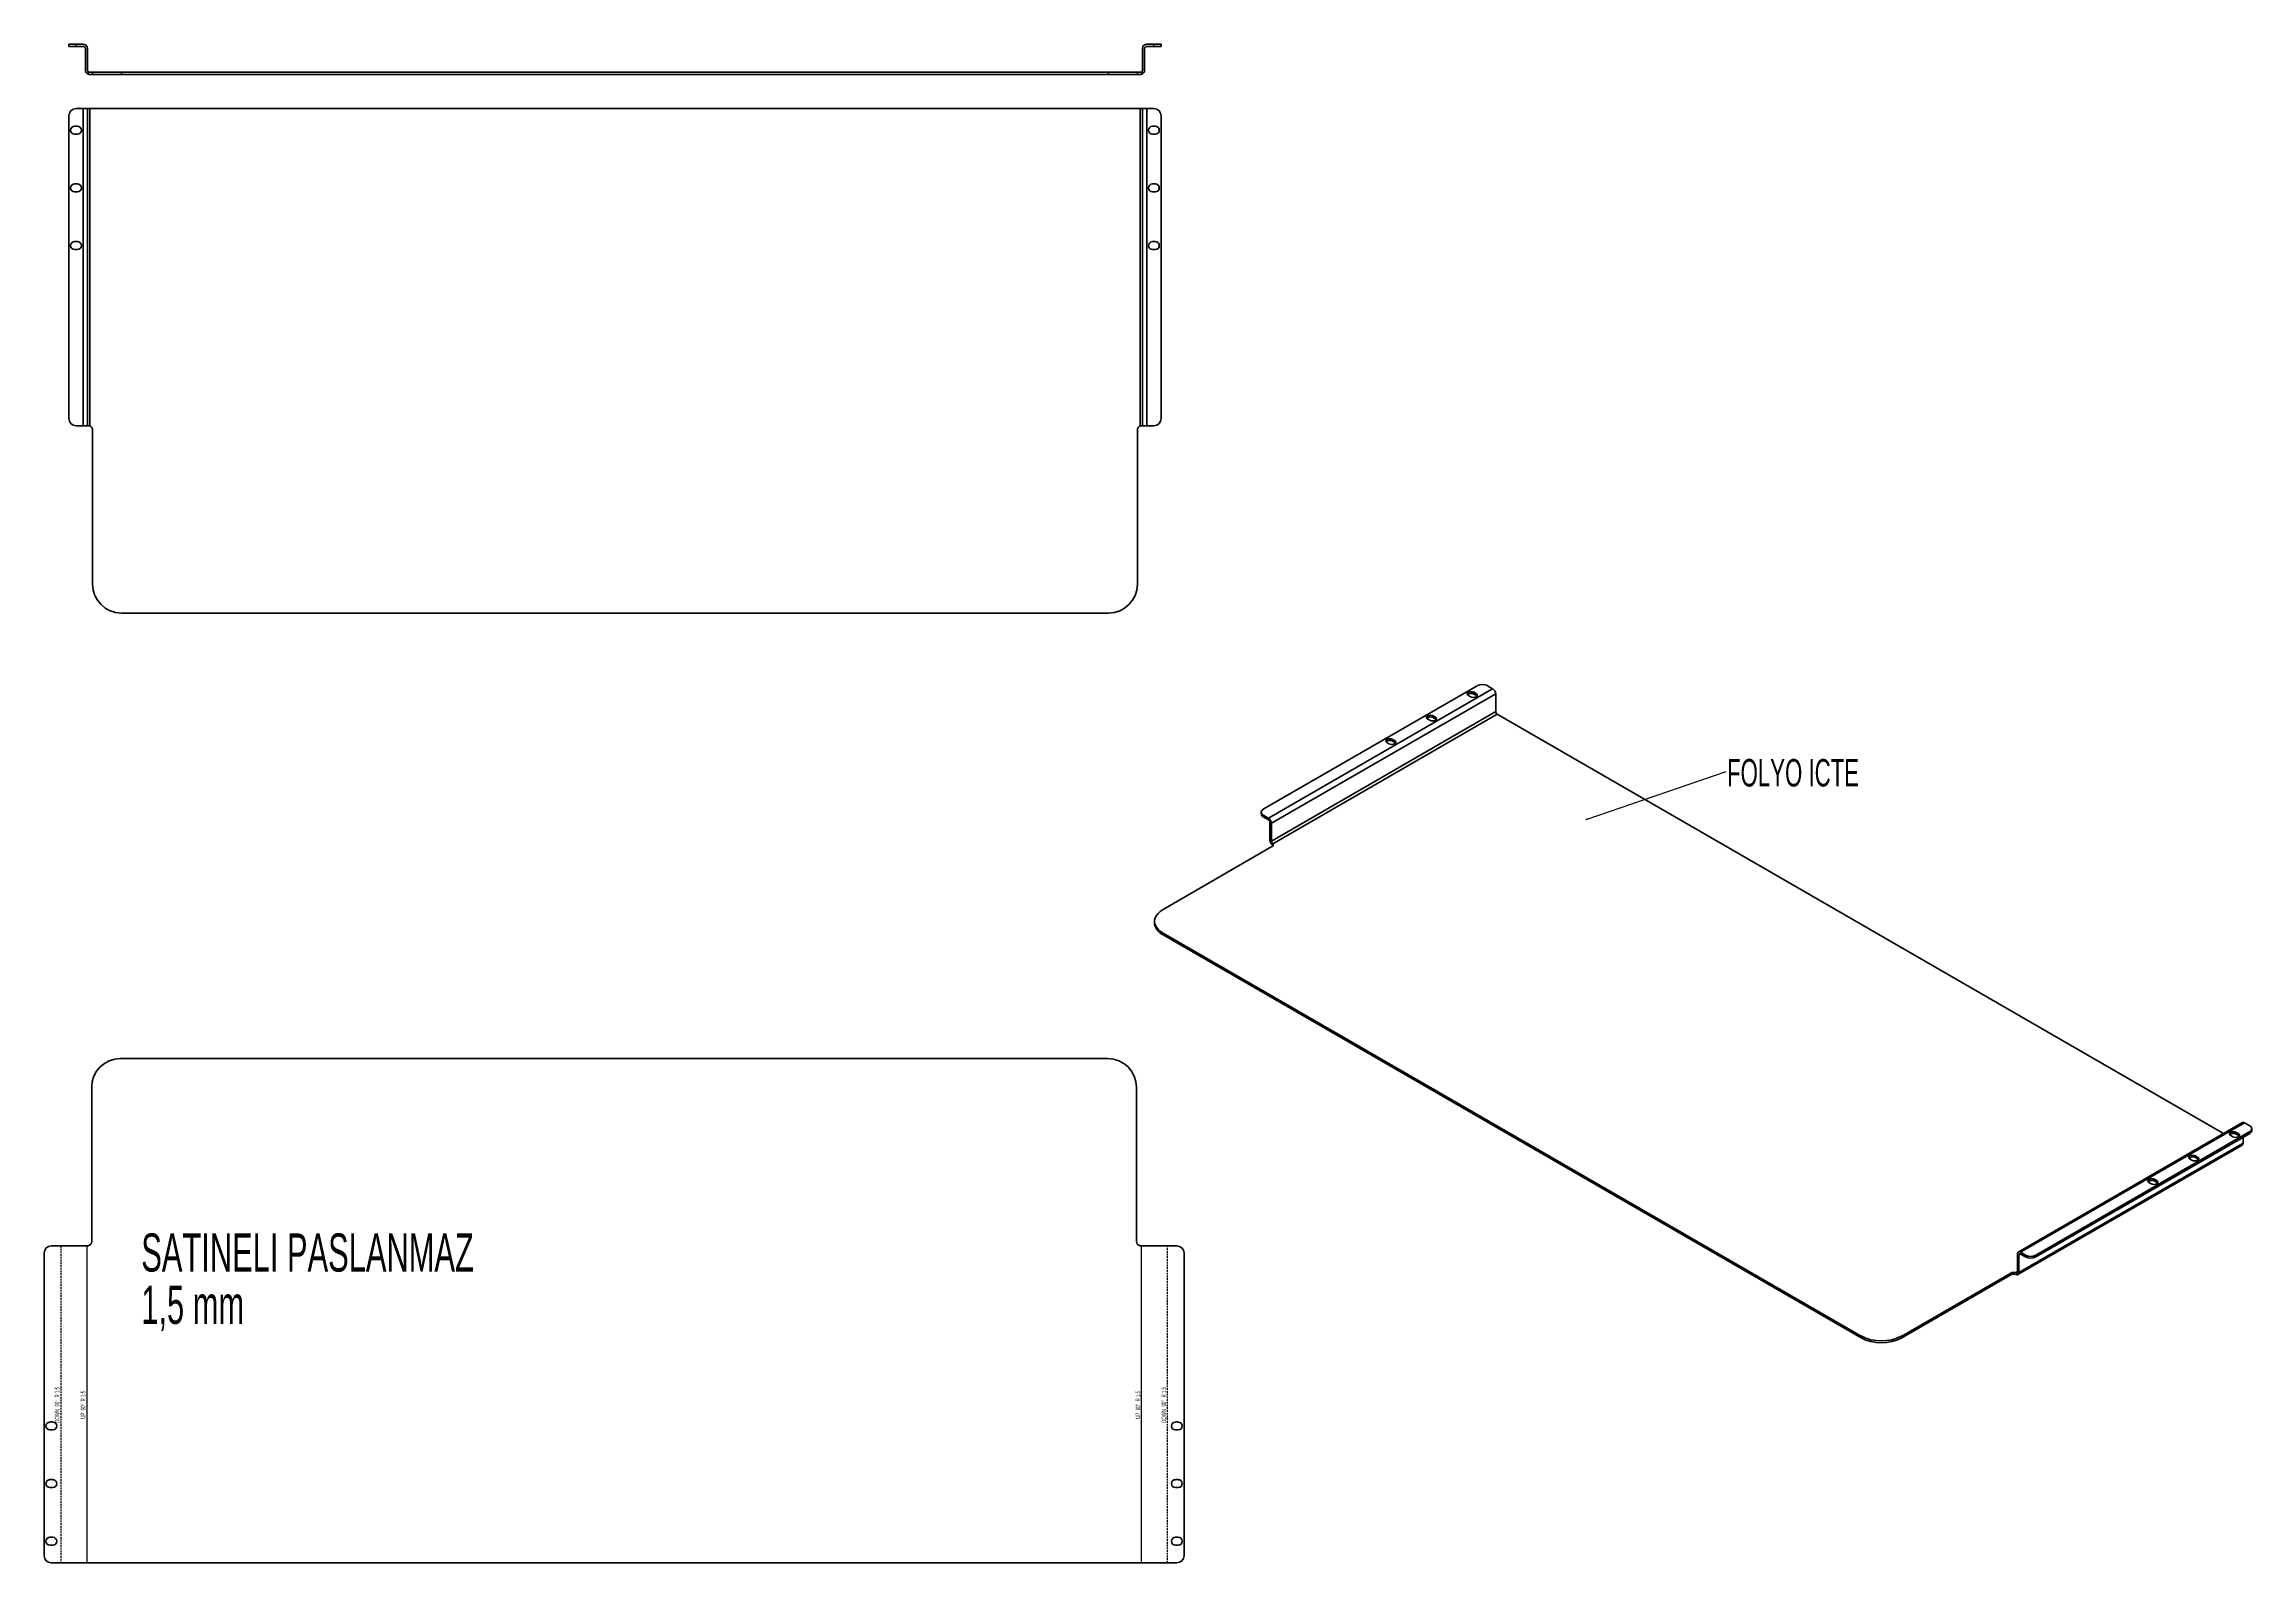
# Model space of a CAD drawing. Header units: millimetres. Extents: x -276 to 1256, y -410 to 644.
import ezdxf

# ---------------------------------------------------------------- set-up
doc = ezdxf.new("R2010")
doc.units = ezdxf.units.MM
doc.linetypes.add('HIDDEN', pattern=[1.905, 1.27, -0.635])
doc.styles.add('SLDTEXTSTYLE0', font='TXT', dxfattribs={"width": 0.605})
doc.styles.add('SLDTEXTSTYLE1', font='TXT', dxfattribs={"width": 0.572187})
doc.styles.add('SLDTEXTSTYLE2', font='TXT', dxfattribs={"width": 0.5675})
doc.dimstyles.new('SLDDIMSTYLE0', dxfattribs={"dimtxt": 0.18, "dimasz": 1.016, "dimexe": 0, "dimexo": 0.0625, "dimgap": 0, "dimtad": 0, "dimtih": 1, "dimtoh": 1, "dimdec": 0, "dimrnd": 1e-09, "dimzin": 0, "dimdsep": 46, "dimtxsty": 'Standard', "dimblk1": 'DOT', "dimblk2": 'DOT', "dimsah": 1, "dimcen": 0.09, "dimadec": 0, "dimazin": 0, "dimtfac": 1.016, "dimtdec": 0, "dimtofl": 0, "dimtmove": 0, "dimatfit": 3, "dimldrblk": 'DOT', "dimfxl": 1, "dimfrac": 2, "dimtolj": 1, "dimtzin": 0, "dimarcsym": 0})

# ---------------------------------------------------------------- blocks, each defined once
blk = doc.blocks.new('SW_NOTE_0')
at = {"color": 0, "linetype": 'Continuous', "lineweight": 0, "insert": (0.6, 8.7), "char_height": 19.05, "attachment_point": 1, "style": 'SLDTEXTSTYLE0'}
blk.add_mtext('FOLYO ICTE', dxfattribs=at)
blk = doc.blocks.new('_Dot')
at = {"color": 0, "linetype": 'ByBlock', "lineweight": -2}
blk.add_line((-0.5, 0), (-1, 0), dxfattribs=at)
at = {"color": 0, "linetype": 'ByBlock', "const_width": 0.5}
blk.add_lwpolyline([(-0.25, 0, 1), (0.25, 0, 1)], format="xyb", close=True, dxfattribs=at)

msp = doc.modelspace()

# ---------------------------------------------------------------- linework, layer by layer
at = {"color": 7, "linetype": 'Continuous', "lineweight": 35}
for p, q in [((-258.7, 642.2), (-258.7, 643.7)), ((-258.7, 643.7), (-253.7, 643.7)), ((-253.7, 643.7), (-253.7, 642.2)), ((-248.7, 643.7), (-253.7, 643.7)), ((494.3, 643.7), (489.3, 643.7)), ((494.3, 642.2), (494.3, 643.7)), ((494.3, 643.7), (499.3, 643.7)), ((499.3, 643.7), (499.3, 642.2)), ((-253.7, 642.2), (-258.7, 642.2)), ((-248.7, 642.2), (-253.7, 642.2)), ((-247.2, 625.7), (-247.2, 640.7)), ((-245.7, 625.7), (-245.7, 640.7)), ((486.3, 625.7), (486.3, 640.7)), ((487.8, 625.7), (487.8, 640.7)), ((489.3, 642.2), (494.3, 642.2)), ((499.3, 642.2), (494.3, 642.2)), ((-245.2, 622.9), (-245.2, 624.6)), ((-242.2, 624.2), (-244.2, 624.2)), ((-242.2, 622.7), (-244.2, 622.7)), ((-242.2, 622.7), (-242.2, 624.2)), ((-242.2, 624.2), (-222.2, 624.2)), ((-222.2, 622.7), (-242.2, 622.7)), ((-222.2, 624.2), (-222.2, 622.7)), ((-222.2, 624.2), (462.8, 624.2)), ((-222.2, 622.7), (462.8, 622.7)), ((462.8, 622.7), (462.8, 624.2)), ((462.8, 624.2), (482.8, 624.2)), ((482.8, 622.7), (462.8, 622.7)), ((482.8, 624.2), (482.8, 622.7)), ((484.8, 624.2), (482.8, 624.2)), ((484.8, 622.7), (482.8, 622.7)), ((485.8, 622.9), (485.8, 624.6)), ((-253.7, 599), (-248.7, 599)), ((-248.7, 379), (-248.7, 599)), ((-248.7, 599), (-245.7, 599)), ((-245.7, 599), (-245.7, 379)), ((-244.2, 599), (-245.7, 599)), ((-244.2, 378.8), (-244.2, 599)), ((484.8, 599), (-244.2, 599)), ((486.3, 599), (484.8, 599)), ((484.8, 599), (484.8, 378.8)), ((486.3, 379), (486.3, 599)), ((486.3, 599), (489.3, 599)), ((489.3, 379), (489.3, 599)), ((489.3, 599), (494.3, 599)), ((-258.7, 384), (-258.7, 594)), ((-252.7, 586.8), (-254.7, 586.8)), ((495.3, 586.8), (493.3, 586.8)), ((499.3, 594), (499.3, 384)), ((-254.7, 581.3), (-252.7, 581.3)), ((493.3, 581.3), (495.3, 581.3)), ((-252.7, 546.8), (-254.7, 546.8)), ((-254.7, 541.3), (-252.7, 541.3)), ((495.3, 546.8), (493.3, 546.8)), ((493.3, 541.3), (495.3, 541.3)), ((-252.7, 506.8), (-254.7, 506.8)), ((495.3, 506.8), (493.3, 506.8)), ((-254.7, 501.3), (-252.7, 501.3)), ((493.3, 501.3), (495.3, 501.3)), ((-248.7, 379), (-253.7, 379)), ((-245.7, 379), (-248.7, 379)), ((-245.7, 379), (-245.2, 379)), ((-242.2, 269), (-242.2, 376)), ((482.8, 376), (482.8, 269)), ((485.8, 379), (486.3, 379)), ((489.3, 379), (486.3, 379)), ((494.3, 379), (489.3, 379)), ((-222.2, 249), (462.8, 249)), ((570.2, 112.9), (718.7, 198.6)), ((573.8, 106.7), (729.3, 196.5)), ((731.5, 192.9), (575.9, 103.1)), ((712.5, 191.7), (714, 190.9)), ((717.8, 193.2), (716.4, 194)), ((716.4, 192.8), (716.4, 194)), ((717.8, 191.9), (716.4, 192.8)), ((717.8, 191.9), (717.8, 193.2)), ((718.4, 191.4), (717.8, 191.9)), ((725.8, 198.6), (729.3, 196.5)), ((731.5, 192.9), (731.5, 180.6)), ((731.5, 180.6), (575.9, 90.8)), ((576.8, 88.9), (732.5, 178.8)), ((684.3, 175.4), (685.7, 174.6)), ((689.6, 176.8), (688.1, 177.7)), ((688.1, 176.4), (688.1, 177.7)), ((689.6, 175.6), (688.1, 176.4)), ((689.6, 175.6), (689.6, 176.8)), ((690.2, 175.1), (689.6, 175.6)), ((1236.5, -112.2), (732.5, 178.8)), ((656, 159.1), (657.4, 158.3)), ((661.3, 160.5), (659.9, 161.3)), ((659.9, 160.1), (659.9, 161.3)), ((661.3, 159.3), (659.9, 160.1)), ((661.3, 159.3), (661.3, 160.5)), ((661.9, 158.8), (661.3, 159.3)), ((568.8, 110.8), (568.8, 109.6)), ((570.2, 108.8), (570.2, 107.5)), ((573.8, 106.7), (570.2, 108.8)), ((573.8, 105.5), (570.2, 107.5)), ((574.8, 91.4), (574.8, 103.7)), ((575.9, 90.8), (575.9, 103.1)), ((500.6, 43.3), (576.2, 86.9)), ((576.2, 88.3), (576.2, 89.7)), ((576.9, 87.5), (576.8, 87.7)), ((494.7, 35.1), (494.7, 33.9)), ((500.6, 26.9), (985, -252.7)), ((500.6, 26.9), (500.6, 25.7)), ((500.6, 25.7), (985, -253.9)), ((462.2, -60.1), (-222.8, -60.1)), ((-242.8, -187.1), (-242.8, -80.1)), ((482.2, -80.1), (482.2, -187.1)), ((1249.7, -104.6), (1094.1, -194.4)), ((1095.6, -194.5), (1251.2, -104.7)), ((1251.2, -104.7), (1254.7, -106.8)), ((1093.9, -210), (1249.5, -120.2)), ((1094.6, -208.6), (1250.1, -118.8)), ((1254.7, -110.8), (1106.2, -196.6)), ((1254.7, -112.1), (1106.2, -197.8)), ((1241.5, -113.6), (1242.9, -114.4)), ((1246.8, -112.2), (1245.3, -111.4)), ((1245.3, -112.6), (1245.3, -111.4)), ((1246.8, -113.4), (1245.3, -112.6)), ((1246.8, -113.4), (1246.8, -112.2)), ((1247.4, -113.9), (1246.8, -113.4)), ((1250.1, -118.8), (1250.1, -114.7)), ((1254.7, -112.1), (1254.7, -110.8)), ((1256.2, -110), (1256.2, -108.8)), ((1213.2, -129.9), (1214.6, -130.7)), ((1218.5, -128.5), (1217.1, -127.7)), ((1217.1, -128.9), (1217.1, -127.7)), ((1218.5, -129.7), (1217.1, -128.9)), ((1218.5, -129.7), (1218.5, -128.5)), ((1219.1, -130.2), (1218.5, -129.7)), ((1184.9, -146.3), (1186.3, -147.1)), ((1190.2, -144.8), (1188.8, -144)), ((1188.8, -145.2), (1188.8, -144)), ((1190.2, -146.1), (1188.8, -145.2)), ((1190.2, -146.1), (1190.2, -144.8)), ((1190.8, -146.6), (1190.2, -146.1)), ((-275.8, -405.1), (-275.8, -195.1)), ((-270.8, -190.1), (-245.6, -190.1)), ((485, -190.1), (510.2, -190.1)), ((515.2, -195.1), (515.2, -405.1)), ((1093.5, -208), (1093.5, -195.8)), ((1094.6, -196.4), (1095.6, -195.8)), ((1094.6, -208.6), (1094.6, -196.4)), ((1099.2, -196.6), (1095.6, -194.5)), ((1095.6, -195.8), (1099.2, -197.8)), ((1099.2, -197.8), (1099.2, -196.6)), ((1106.2, -196.6), (1106.2, -197.8)), ((1088.9, -209), (1013.2, -252.7)), ((1088.9, -210.2), (1013.2, -253.9)), ((1088.9, -210.2), (1088.9, -209)), ((1093.5, -208), (1092.3, -208.7)), ((1093.1, -210.1), (1093.1, -208.7)), ((985, -253.9), (985, -252.7)), ((1013.2, -252.7), (1013.2, -253.9)), ((-269.8, -312.3), (-271.8, -312.3)), ((-271.8, -317.8), (-269.8, -317.8)), ((511.2, -312.3), (509.2, -312.3)), ((509.2, -317.8), (511.2, -317.8)), ((-269.8, -352.3), (-271.8, -352.3)), ((511.2, -352.3), (509.2, -352.3)), ((-271.8, -357.8), (-269.8, -357.8)), ((509.2, -357.8), (511.2, -357.8)), ((-269.8, -392.3), (-271.8, -392.3)), ((-271.8, -397.8), (-269.8, -397.8)), ((511.2, -392.3), (509.2, -392.3)), ((509.2, -397.8), (511.2, -397.8)), ((-270.8, -410.1), (510.2, -410.1))]:
    msp.add_line(p, q, dxfattribs=at)
at = {"color": 7, "linetype": 'HIDDEN'}
for p, q in [((-264.3, -190.1), (-264.3, -410.1)), ((503.7, -410.1), (503.7, -190.1))]:
    msp.add_line(p, q, dxfattribs=at)
at = {"color": 7, "linetype": 'Continuous'}
for p, q in [((-246.3, -190.1), (-246.3, -410.1)), ((485.7, -410.1), (485.7, -190.1))]:
    msp.add_line(p, q, dxfattribs=at)
at = {"color": 7, "linetype": 'Continuous', "lineweight": 35, "flags": 128}
for points in [[(716.4, 194), (715.5, 194.3), (714.5, 194.4), (713.4, 194.3), (712.5, 194), (711.9, 193.5), (711.7, 192.9), (711.9, 192.3), (712.5, 191.7)], [(714, 190.9), (714.9, 190.6), (715.9, 190.5), (717, 190.6), (717.8, 190.9), (718.4, 191.4), (718.7, 192), (718.4, 192.7), (717.8, 193.2)], [(688.1, 177.7), (687.3, 178), (686.2, 178.1), (685.2, 178), (684.3, 177.7), (683.7, 177.1), (683.5, 176.5), (683.7, 175.9), (684.3, 175.4)], [(685.7, 174.6), (686.6, 174.2), (687.6, 174.1), (688.7, 174.2), (689.6, 174.6), (690.2, 175.1), (690.4, 175.7), (690.2, 176.3), (689.6, 176.8)], [(659.9, 161.3), (659, 161.7), (657.9, 161.8), (656.9, 161.7), (656, 161.3), (655.4, 160.8), (655.2, 160.2), (655.4, 159.6), (656, 159.1)], [(657.4, 158.3), (658.3, 157.9), (659.3, 157.8), (660.4, 157.9), (661.3, 158.3), (661.9, 158.8), (662.1, 159.4), (661.9, 160), (661.3, 160.5)], [(576.2, 86.9), (576.5, 87.1), (576.8, 87.4), (577, 87.6), (577.1, 87.9), (577.1, 88.1), (577.1, 88.4), (577, 88.7), (576.8, 88.9)], [(500.6, 25.7), (498.7, 26.9), (497.2, 28.3), (496, 29.8), (495.2, 31.4), (494.8, 33), (494.7, 33.9)], [(500.6, 43.3), (498.7, 42), (497.2, 40.6), (496, 39.1), (495.2, 37.5), (494.8, 35.9), (494.8, 34.3), (495.2, 32.6), (496, 31.1), (497.2, 29.6), (498.7, 28.2), (500.6, 26.9)], [(1245.3, -111.4), (1244.5, -111), (1243.4, -110.9), (1242.4, -111), (1241.5, -111.4), (1240.9, -111.9), (1240.7, -112.5), (1240.9, -113.1), (1241.5, -113.6)], [(1242.9, -114.4), (1243.8, -114.8), (1244.8, -114.9), (1245.9, -114.8), (1246.8, -114.4), (1247.4, -113.9), (1247.6, -113.3), (1247.4, -112.7), (1246.8, -112.2)], [(1217.1, -127.7), (1216.2, -127.3), (1215.1, -127.2), (1214.1, -127.3), (1213.2, -127.7), (1212.6, -128.2), (1212.4, -128.8), (1212.6, -129.4), (1213.2, -129.9)], [(1214.6, -130.7), (1215.5, -131.1), (1216.5, -131.2), (1217.6, -131.1), (1218.5, -130.7), (1219.1, -130.2), (1219.3, -129.6), (1219.1, -129), (1218.5, -128.5)], [(1188.8, -144), (1187.9, -143.7), (1186.8, -143.5), (1185.8, -143.7), (1184.9, -144), (1184.3, -144.5), (1184.1, -145.1), (1184.3, -145.7), (1184.9, -146.3)], [(1186.3, -147.1), (1187.2, -147.4), (1188.2, -147.5), (1189.3, -147.4), (1190.2, -147.1), (1190.8, -146.6), (1191, -145.9), (1190.8, -145.3), (1190.2, -144.8)], [(1093.1, -210.1), (1093.4, -210.1), (1093.7, -210.1), (1094, -210), (1094.2, -209.8), (1094.3, -209.6), (1094.5, -209.3), (1094.5, -209), (1094.6, -208.6)]]:
    msp.add_lwpolyline(points, dxfattribs=at)
at = {"color": 7, "linetype": 'Continuous', "lineweight": 35}
for centre, radius, start, end in [((-248.7, 640.7), 3, 0, 90), ((489.3, 640.7), 3, 90, 180), ((-248.7, 640.7), 1.5, 0, 90), ((489.3, 640.7), 1.5, 90, 180), ((-244.2, 625.7), 3, 180, 250.5288), ((-244.2, 625.7), 1.5, 180, 228.1897), ((484.8, 625.7), 1.5, 311.8103, 0), ((484.8, 625.7), 3, 289.4712, 0), ((-253.7, 594), 5, 90, 180), ((494.3, 594), 5, 0, 90), ((-254.7, 584), 2.75, 90, 270), ((-252.7, 584), 2.75, 270, 90), ((493.3, 584), 2.75, 90, 270), ((495.3, 584), 2.75, 270, 90), ((-254.7, 544), 2.75, 90, 270), ((-252.7, 544), 2.75, 270, 90), ((493.3, 544), 2.75, 90, 270), ((495.3, 544), 2.75, 270, 90), ((-254.7, 504), 2.75, 90, 270), ((-252.7, 504), 2.75, 270, 90), ((493.3, 504), 2.75, 90, 270), ((495.3, 504), 2.75, 270, 90), ((-253.7, 384), 5, 180, 270), ((494.3, 384), 5, 270, 0), ((-245.2, 376), 3, 0, 70.5288), ((485.8, 376), 3, 109.4712, 180), ((-222.2, 269), 20, 180, 270), ((462.8, 269), 20, 270, 0), ((722.3, 191.8), 7.69, 62.6097, 117.3903), ((714.5, 189.5), 3.74, 59.4227, 133.5654), ((726.9, 192.6), 4.61, 2.6055, 57.3945), ((686.2, 173.2), 3.74, 59.4227, 133.5654), ((733.8, 180.7), 2.31, 182.6055, 237.3945), ((658, 156.9), 3.74, 59.4227, 133.5654), ((571, 110.8), 2.18, 110.7834, 249.2166), ((571.3, 109.8), 2.51, 185.6948, 245.6253), ((571.3, 102.8), 4.61, 2.6055, 57.3945), ((572.5, 103.6), 2.31, 2.6055, 57.3945), ((579.5, 91.7), 4.69, 182.9005, 225.7848), ((578.1, 90.9), 2.2, 182.1232, 213.0034), ((-222.8, -80.1), 20, 90, 180), ((462.2, -80.1), 20, 0, 90), ((1250.3, -105.9), 1.51, 54.3824, 114.3071), ((1253.9, -108.8), 2.18, 290.7834, 69.2166), ((1243.4, -115.8), 3.74, 59.4227, 133.5654), ((1248.7, -119), 1.44, 304.0564, 7.2558), ((1253.7, -109.8), 2.51, 294.3747, 354.3052), ((1215.2, -132.1), 3.74, 59.4227, 133.5654), ((1186.9, -148.5), 3.74, 59.4227, 133.5654), ((-270.8, -195.1), 5, 90, 180), ((-245.8, -187.1), 3, 289.4712, 0), ((485.2, -187.1), 3, 180, 250.5288), ((510.2, -195.1), 5, 0, 90), ((1094.8, -195.5), 1.31, 50.7967, 189.214), ((1095.2, -196.3), 0.655, 50.7967, 189.214), ((1102.7, -189.7), 7.69, 242.6097, 297.3903), ((1102.7, -191), 7.69, 242.6097, 297.3903), ((1091, -213.2), 4.69, 74.2173, 117.0958), ((1091, -214.4), 4.69, 74.2173, 117.0958), ((1092.8, -208.1), 0.728, 300.5531, 6.4275), ((999.1, -225.5), 30.6, 242.4914, 297.5086), ((999.1, -226.8), 30.6, 242.4914, 297.5086), ((-271.8, -315.1), 2.75, 90, 270), ((-269.8, -315.1), 2.75, 270, 90), ((509.2, -315.1), 2.75, 90, 270), ((511.2, -315.1), 2.75, 270, 90), ((-271.8, -355.1), 2.75, 90, 270), ((-269.8, -355.1), 2.75, 270, 90), ((509.2, -355.1), 2.75, 90, 270), ((511.2, -355.1), 2.75, 270, 90), ((-271.8, -395.1), 2.75, 90, 270), ((-269.8, -395.1), 2.75, 270, 90), ((509.2, -395.1), 2.75, 90, 270), ((511.2, -395.1), 2.75, 270, 90), ((-270.8, -405.1), 5, 180, 270), ((510.2, -405.1), 5, 270, 0)]:
    msp.add_arc(centre, radius, start, end, dxfattribs=at)
for points, knots in [([(-245.2, 624.6), (-245, 624.5), (-244.9, 624.4), (-244.5, 624.3), (-244.4, 624.2), (-244.2, 624.2)], [0, 0, 0, 0, 0.5, 0.5, 1, 1, 1, 1]), ([(-245.2, 622.9), (-245, 622.9), (-244.9, 622.8), (-244.5, 622.8), (-244.3, 622.7), (-244.2, 622.7)], [0, 0, 0, 0, 0.5, 0.5, 1, 1, 1, 1]), ([(484.8, 624.2), (484.9, 624.2), (485, 624.3), (485.2, 624.3), (485.3, 624.3), (485.5, 624.4), (485.7, 624.5), (485.8, 624.6)], [0, 0, 0, 0, 0.25, 0.25, 0.5, 0.5, 1, 1, 1, 1]), ([(484.8, 622.7), (485, 622.7), (485.1, 622.8), (485.5, 622.8), (485.7, 622.9), (485.8, 622.9)], [0, 0, 0, 0, 0.5, 0.5, 1, 1, 1, 1]), ([(-245.2, 379), (-245, 379), (-244.9, 379), (-244.5, 378.9), (-244.4, 378.9), (-244.2, 378.8)], [0, 0, 0, 0, 0.5, 0.5, 1, 1, 1, 1]), ([(484.8, 378.8), (484.9, 378.9), (485, 378.9), (485.2, 378.9), (485.3, 379), (485.5, 379), (485.7, 379), (485.8, 379)], [0, 0, 0, 0, 0.25, 0.25, 0.5, 0.5, 1, 1, 1, 1]), ([(576.2, 89.7), (576.3, 89.5), (576.5, 89.4), (576.7, 89.1), (576.8, 89), (576.8, 88.9)], [0, 0, 0, 0, 0.5, 0.5, 1, 1, 1, 1]), ([(576.2, 88.3), (576.4, 88.2), (576.5, 88.1), (576.7, 87.9), (576.8, 87.8), (576.8, 87.7)], [0, 0, 0, 0, 0.5, 0.5, 1, 1, 1, 1]), ([(-245.6, -190.1), (-245.5, -190.1), (-245.4, -190.1), (-245.3, -190), (-245.2, -190), (-245, -190), (-244.9, -189.9), (-244.8, -189.9), (-244.8, -189.9)], [0, 0, 0, 0, 0.167416, 0.33343, 0.498866, 0.664557, 0.831331, 1, 1, 1, 1]), ([(484.2, -189.9), (484.2, -189.9), (484.3, -189.9), (484.4, -190), (484.6, -190), (484.7, -190), (484.8, -190.1), (484.9, -190.1), (485, -190.1)], [0, 0, 0, 0, 0.167085, 0.332898, 0.498266, 0.664024, 0.830998, 1, 1, 1, 1]), ([(1092.3, -208.7), (1092.4, -208.7), (1092.5, -208.7), (1092.6, -208.8), (1092.7, -208.8), (1092.9, -208.8), (1093, -208.8), (1093.1, -208.7)], [0, 0, 0, 0, 0.25, 0.25, 0.5, 0.5, 1, 1, 1, 1]), ([(1092.3, -209.9), (1092.5, -209.9), (1092.6, -210), (1092.9, -210.1), (1093, -210.1), (1093.1, -210.1)], [0, 0, 0, 0, 0.5, 0.5, 1, 1, 1, 1])]:
    msp.add_open_spline(points, degree=3, knots=knots, dxfattribs=at)

# ---------------------------------------------------------------- block references
at = {"color": 7, "linetype": 'Continuous', "lineweight": 0}
msp.add_blockref('SW_NOTE_0', (891.4, 139), dxfattribs=at)

# ---------------------------------------------------------------- texts
at = {"color": 7, "linetype": 'Continuous', "lineweight": 0, "attachment_point": 1, "style": 'SLDTEXTSTYLE0'}
for s, insert, char_height in [('SATINELI PASLANMAZ', (-208.4, -181.5), 26.458), ('1,5 mm', (-208.4, -217.8), 26.46)]:
    msp.add_mtext(s, dxfattribs=dict(at, insert=insert, char_height=char_height))
at = {"color": 7, "linetype": 'Continuous', "lineweight": 0, "char_height": 3.175, "attachment_point": 2, "rotation": 90}
for s, insert, style in [('DOWN  90°  R 1.5', (-268.4, -300.5), 'SLDTEXTSTYLE1'), ('DOWN  90°  R 1.5', (499.6, -300.5), 'SLDTEXTSTYLE1'), ('UP  90°  R 1.5', (-250.4, -300.5), 'SLDTEXTSTYLE2'), ('UP  90°  R 1.5', (481.6, -300.5), 'SLDTEXTSTYLE2')]:
    msp.add_mtext(s, dxfattribs=dict(at, insert=insert, style=style))

# ---------------------------------------------------------------- leaders
at = {"color": 7, "linetype": 'Continuous', "lineweight": 0}
msp.add_leader([(794.3, 105.8), (891.4, 139)], dimstyle='SLDDIMSTYLE0', dxfattribs=at)

doc.saveas('drawing.dxf')
